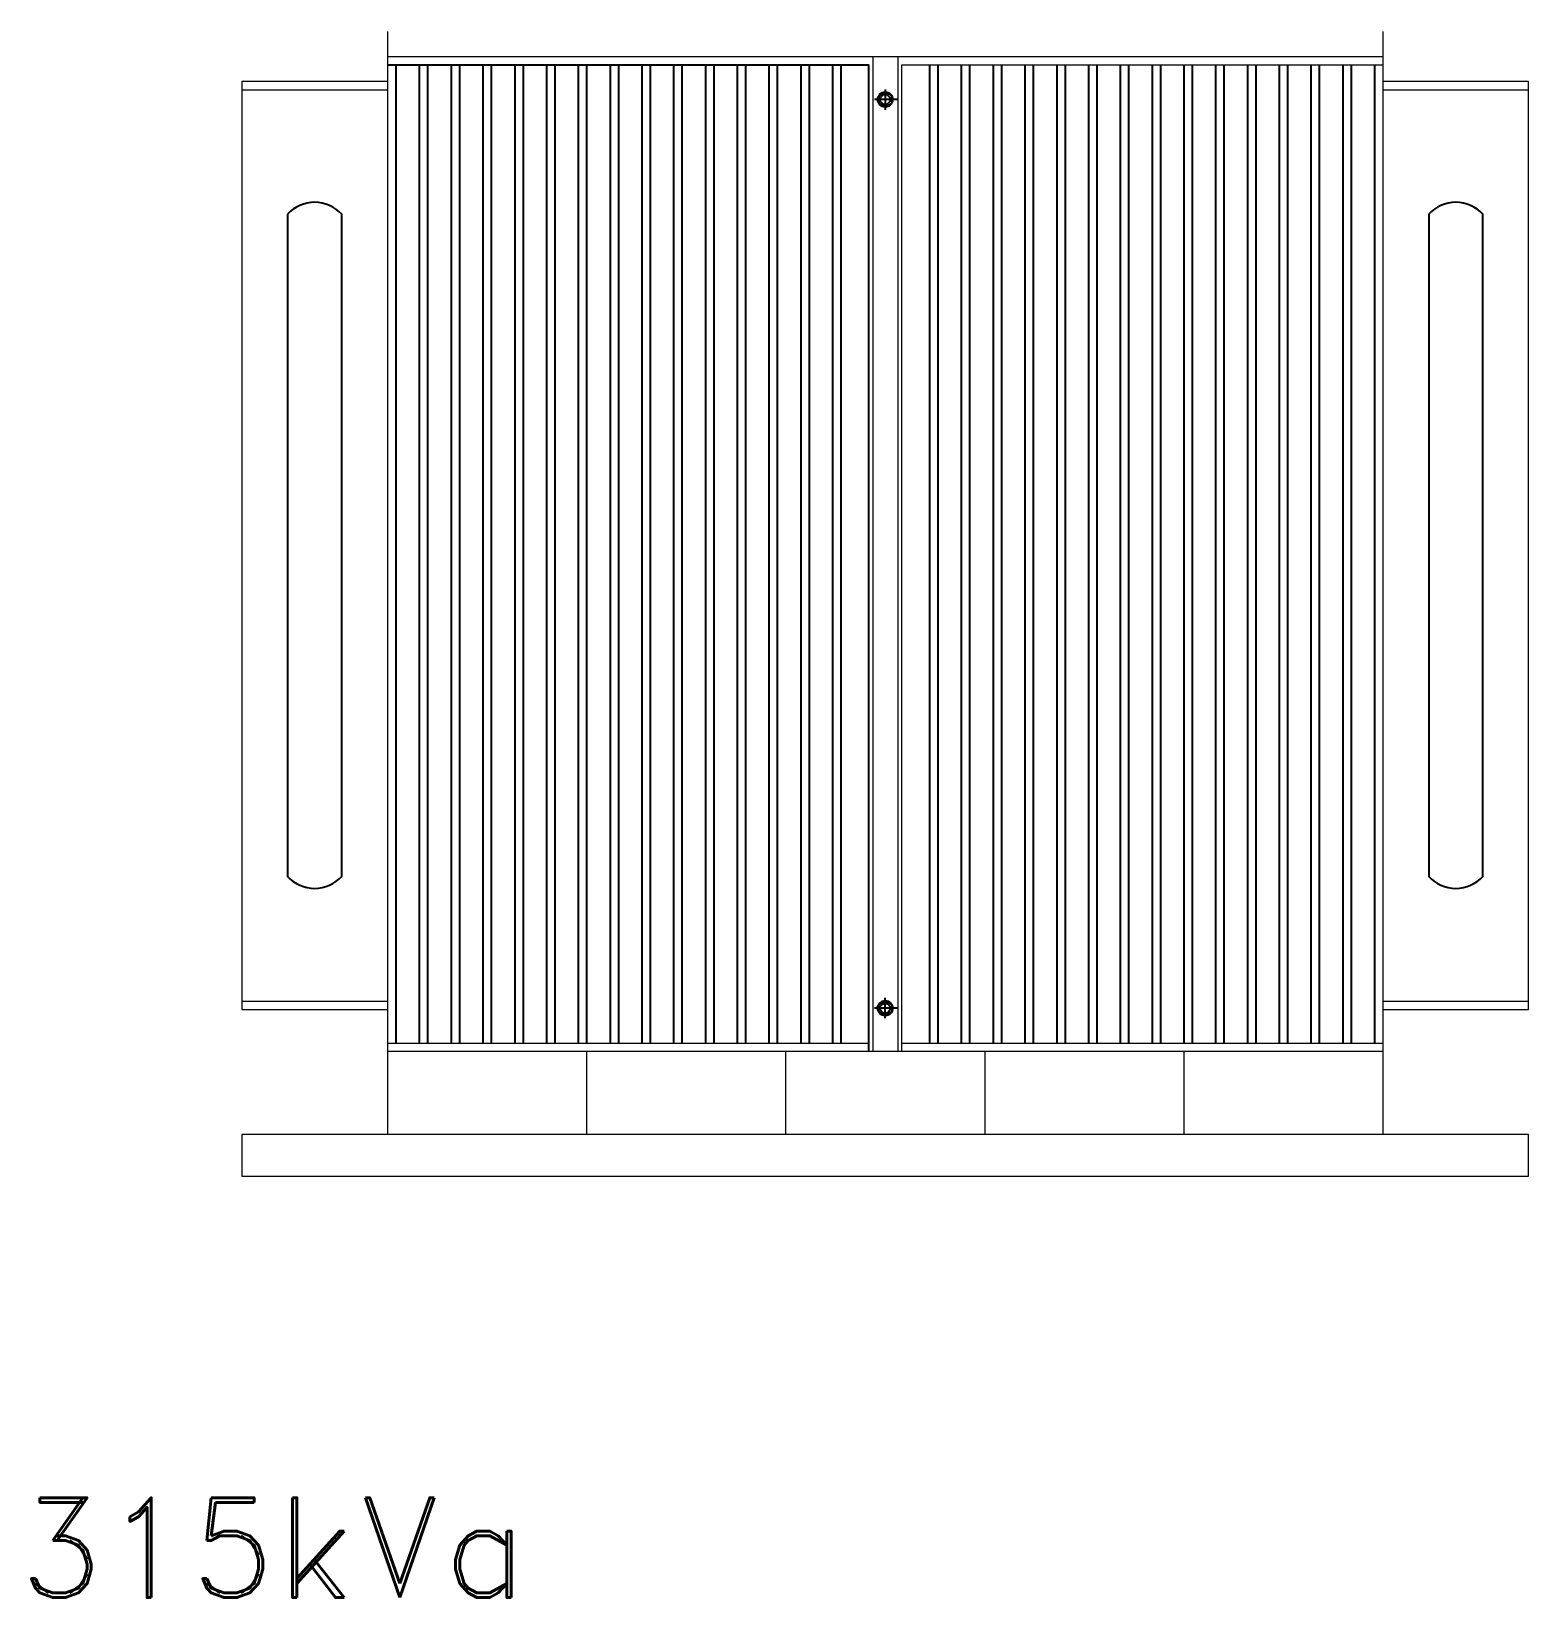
# Model space of a CAD drawing. Header units: inches. Extents: x 26.65 to 29.59, y 17.38 to 20.71.
# Drawn here: x 27.788 to 29.586, y 17.376 to 19.257 of the extents above; entities that cross this region are included whole.
import ezdxf
from ezdxf.enums import TextEntityAlignment as Align

# ---------------------------------------------------------------- set-up
doc = ezdxf.new("R2010")
doc.units = ezdxf.units.IN
doc.header["$MEASUREMENT"] = 0
doc.linetypes.add('CENTERX2', pattern=[101.6, 63.5, -12.7, 12.7, -12.7])
doc.layers.add('001_Dark_1 50', color=7, linetype='Continuous', lineweight=0, true_color=0x5c5c5c)
doc.layers.add('003_Light_1 50', color=7, linetype='Continuous', true_color=0xc2c2c2)
doc.styles.add('tx1', font='romand.shx')

msp = doc.modelspace()

# ---------------------------------------------------------------- texts
at = {"layer": '001_Dark_1 50', "style": 'tx1'}
msp.add_text('315kVa', height=0.12, dxfattribs=at).set_placement((28.0786, 17.4363), align=Align.MIDDLE_CENTER)

# ---------------------------------------------------------------- linework, layer by layer
at = {"layer": '001_Dark_1 50'}
for p, q in [((28.2156, 19.2568), (28.2156, 17.9325)), ((29.4106, 19.2568), (29.4106, 17.9325)), ((28.2156, 19.2268), (29.4106, 19.2268)), ((28.7981, 19.2268), (28.7981, 18.0325)), ((28.8281, 19.2268), (28.8281, 18.0325)), ((28.0406, 18.0925), (28.2156, 18.0925)), ((29.4106, 18.0925), (29.5856, 18.0925)), ((28.2156, 18.0421), (28.7931, 18.0421)), ((28.8331, 18.0421), (29.4106, 18.0421)), ((28.2156, 18.0325), (29.4106, 18.0325)), ((28.4546, 18.0325), (28.4546, 17.9325)), ((28.6936, 18.0325), (28.6936, 17.9325)), ((28.9326, 18.0325), (28.9326, 17.9325)), ((29.1716, 18.0325), (29.1716, 17.9325))]:
    msp.add_line(p, q, dxfattribs=at)
for points in [[(28.8331, 18.0325), (28.8331, 19.2168), (29.4106, 19.2168)], [(28.2156, 19.1968), (28.0406, 19.1968), (28.0406, 18.0825), (28.2156, 18.0825)], [(28.0406, 19.1868), (28.2156, 19.1868)], [(29.4106, 18.0825), (29.5856, 18.0825), (29.5856, 19.1968), (29.4106, 19.1968)], [(29.4106, 19.1868), (29.5856, 19.1868)]]:
    msp.add_lwpolyline(points, dxfattribs=at)
msp.add_lwpolyline([(28.0406, 17.8825), (29.5856, 17.8825), (29.5856, 17.9325), (28.0406, 17.9325)], close=True, dxfattribs=at)
at = {"layer": '003_Light_1 50'}
for p, q in [((28.2256, 19.2168), (28.2256, 18.0421)), ((28.2538, 19.2168), (28.2538, 18.0421)), ((28.2638, 19.2168), (28.2638, 18.0421)), ((28.292, 19.2168), (28.292, 18.0421)), ((28.302, 19.2168), (28.302, 18.0421)), ((28.3301, 19.2168), (28.3301, 18.0421)), ((28.3401, 19.2168), (28.3401, 18.0421)), ((28.3683, 19.2168), (28.3683, 18.0421)), ((28.3783, 19.2168), (28.3783, 18.0421)), ((28.4065, 19.2168), (28.4065, 18.0421)), ((28.4165, 19.2168), (28.4165, 18.0421)), ((28.4446, 19.2168), (28.4446, 18.0421)), ((28.4546, 19.2168), (28.4546, 18.0421)), ((28.4828, 19.2168), (28.4828, 18.0421)), ((28.4928, 19.2168), (28.4928, 18.0421)), ((28.521, 19.2168), (28.521, 18.0421)), ((28.531, 19.2168), (28.531, 18.0421)), ((28.5591, 19.2168), (28.5591, 18.0421)), ((28.5691, 19.2168), (28.5691, 18.0421)), ((28.5973, 19.2168), (28.5973, 18.0421)), ((28.6073, 19.2168), (28.6073, 18.0421)), ((28.6355, 19.2168), (28.6355, 18.0421)), ((28.6455, 19.2168), (28.6455, 18.0421)), ((28.6736, 19.2168), (28.6736, 18.0421)), ((28.6836, 19.2168), (28.6836, 18.0421)), ((28.7118, 19.2168), (28.7118, 18.0421)), ((28.7218, 19.2168), (28.7218, 18.0421)), ((28.75, 19.2168), (28.75, 18.0421)), ((28.76, 19.2168), (28.76, 18.0421)), ((28.8663, 19.2168), (28.8663, 18.0421)), ((28.8763, 19.2168), (28.8763, 18.0421)), ((28.9045, 19.2168), (28.9045, 18.0421)), ((28.9145, 19.2168), (28.9145, 18.0421)), ((28.9426, 19.2168), (28.9426, 18.0421)), ((28.9526, 19.2168), (28.9526, 18.0421)), ((28.9808, 19.2168), (28.9808, 18.0421)), ((28.9908, 19.2168), (28.9908, 18.0421)), ((29.019, 19.2168), (29.019, 18.0421)), ((29.029, 19.2168), (29.029, 18.0421)), ((29.0571, 19.2168), (29.0571, 18.0421)), ((29.0671, 19.2168), (29.0671, 18.0421)), ((29.0953, 19.2168), (29.0953, 18.0421)), ((29.1053, 19.2168), (29.1053, 18.0421)), ((29.1335, 19.2168), (29.1335, 18.0421)), ((29.1435, 19.2168), (29.1435, 18.0421)), ((29.1716, 19.2168), (29.1716, 18.0421)), ((29.1816, 19.2168), (29.1816, 18.0421)), ((29.2098, 19.2168), (29.2098, 18.0421)), ((29.2198, 19.2168), (29.2198, 18.0421)), ((29.248, 19.2168), (29.248, 18.0421)), ((29.258, 19.2168), (29.258, 18.0421)), ((29.2861, 19.2168), (29.2861, 18.0421)), ((29.2961, 19.2168), (29.2961, 18.0421)), ((29.3243, 19.2168), (29.3243, 18.0421)), ((29.3343, 19.2168), (29.3343, 18.0421)), ((29.3625, 19.2168), (29.3625, 18.0421)), ((29.3725, 19.2168), (29.3725, 18.0421)), ((29.4006, 19.2168), (29.4006, 18.0421))]:
    msp.add_line(p, q, dxfattribs=at)
at = {"layer": '003_Light_1 50', "linetype": 'CENTERX2'}
for p, q in [((28.8131, 19.1869), (28.8131, 19.1624)), ((28.8287, 19.175), (28.8001, 19.175)), ((28.8131, 18.0721), (28.8131, 18.0965)), ((28.8287, 18.084), (28.8001, 18.084))]:
    msp.add_line(p, q, dxfattribs=at)
at = {"layer": '003_Light_1 50'}
msp.add_lwpolyline([(28.2156, 19.2168), (28.7931, 19.2168), (28.7931, 18.0325)], dxfattribs=at)
for points in [[(28.8131, 19.166), (28.8209, 19.1705), (28.8209, 19.1795), (28.8131, 19.1839), (28.8054, 19.1795), (28.8054, 19.1705)], [(28.8131, 18.0929), (28.8209, 18.0884), (28.8209, 18.0795), (28.8131, 18.075), (28.8054, 18.0795), (28.8054, 18.0884)]]:
    msp.add_lwpolyline(points, close=True, dxfattribs=at)
for points in [[(28.0956, 19.0372), (28.0956, 18.2422, 0.442355), (28.1606, 18.2422), (28.1606, 19.0372, 0.442355)], [(29.4656, 19.0372), (29.4656, 18.2422, 0.442355), (29.5306, 18.2422), (29.5306, 19.0372, 0.442355)]]:
    msp.add_lwpolyline(points, format="xyb", close=True, dxfattribs=at)
for centre, radius in [((28.8131, 19.175), 0.00895), ((28.8131, 19.175), 0.0059), ((28.8131, 18.084), 0.00895), ((28.8131, 18.084), 0.0059)]:
    msp.add_circle(centre, radius, dxfattribs=at)

msp.set_redraw_order([(e.dxf.handle, doc.entitydb.next_handle()) for e in msp.query("TEXT MTEXT ATTDEF DIMENSION ARC_DIMENSION")])  # texts and dimensions are drawn at this point

doc.saveas('drawing.dxf')
